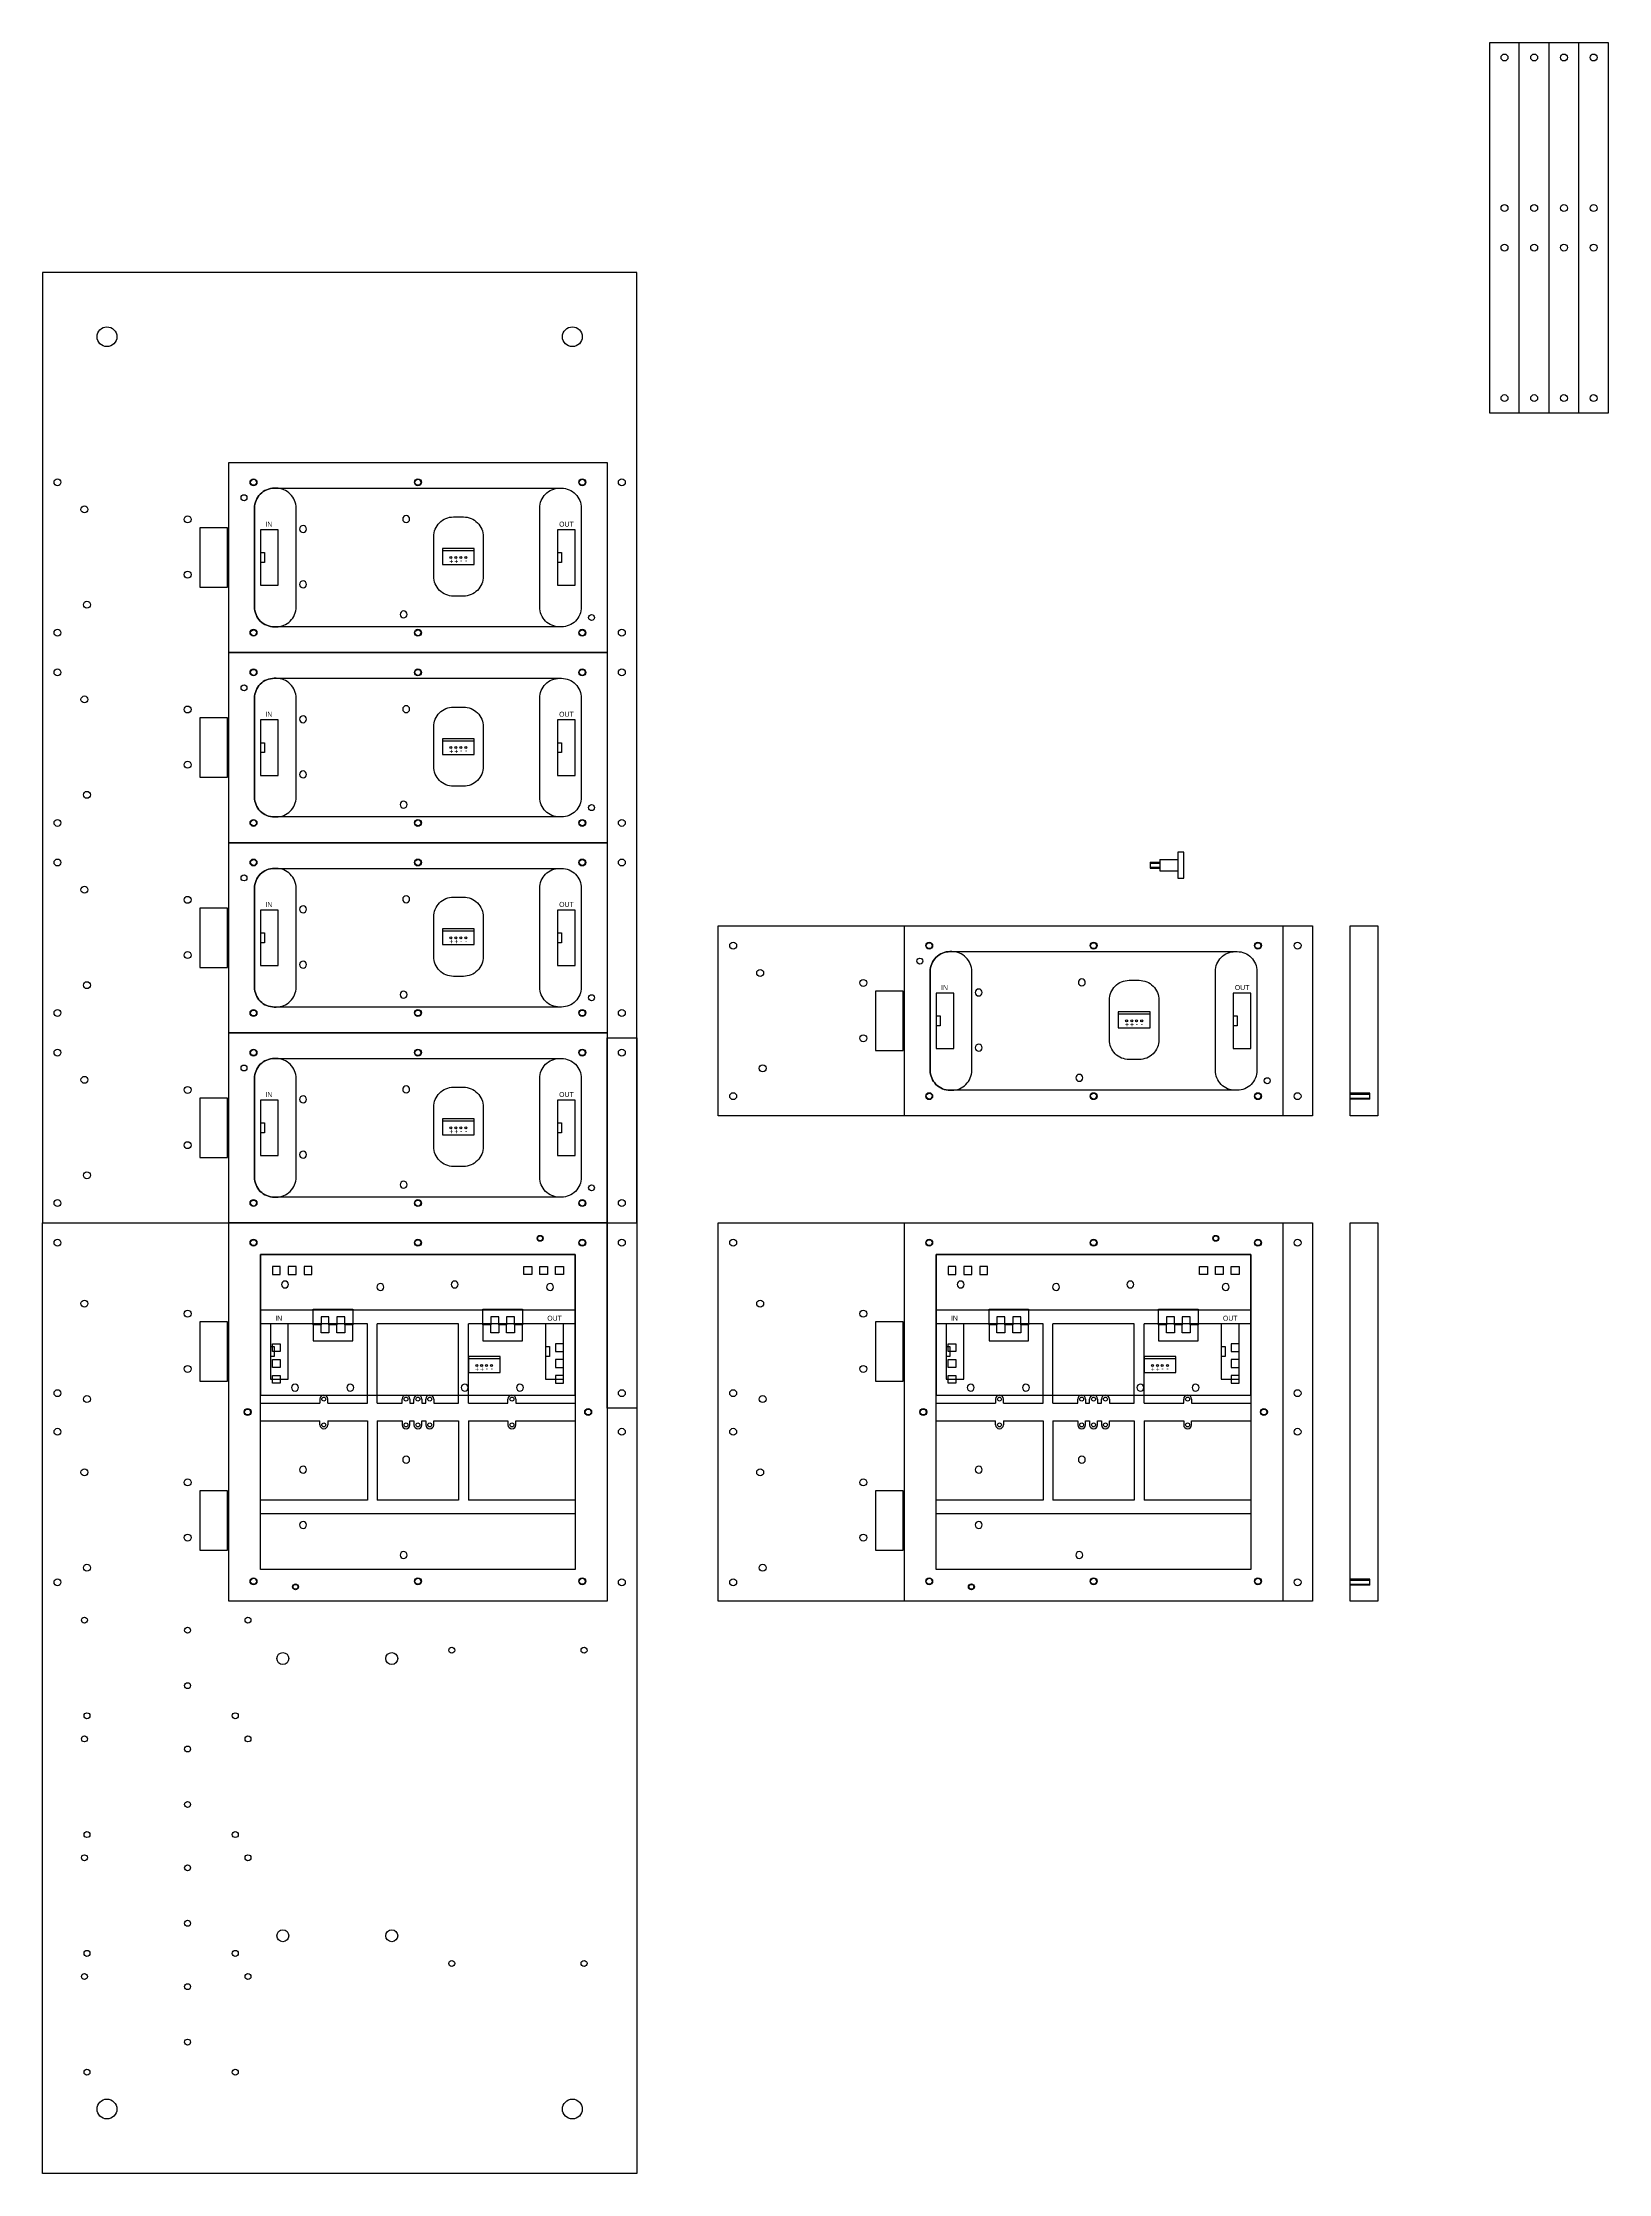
# Model space of a CAD drawing. Extents: x -726 to 64, y -434 to 642.
import ezdxf

# ---------------------------------------------------------------- set-up
doc = ezdxf.new("R2010")
doc.units = 0
for name, color, linetype in [('MATRICE', 5, 'CONTINUOUS'), ('PLAQUE', 6, 'CONTINUOUS'), ('PLAQUE_COUPE_FIN', 1, 'CONTINUOUS')]:
    doc.layers.add(name, color=color, linetype=linetype)
doc.styles.get("Standard").update_dxf_attribs({"font": 'arial.ttf'})

# ---------------------------------------------------------------- blocks, each defined once
blk = doc.blocks.new('A$C602074626')
at = {"layer": 'PLAQUE'}
for centre in [(20.13, 50.93), (72.2, 45.85), (72.2, 17.95), (21.4, 2.75)]:
    blk.add_circle(centre, 1.75, dxfattribs=at)

msp = doc.modelspace()

# ---------------------------------------------------------------- linework, layer by layer
at = {"layer": 'MATRICE'}
for p, q in [((-616.2, 384.5), (-614.2, 384.5)), ((-614.2, 379.5), (-616.2, 379.5)), ((-614.2, 384.5), (-614.2, 379.5)), ((-524.2, 385.5), (-508.2, 385.5)), ((-466.2, 384.5), (-464.2, 384.5)), ((-464.2, 379.5), (-466.2, 379.5)), ((-464.2, 384.5), (-464.2, 379.5)), ((-616.2, 288.5), (-614.2, 288.5)), ((-614.2, 283.5), (-616.2, 283.5)), ((-614.2, 288.5), (-614.2, 283.5)), ((-524.2, 289.5), (-508.2, 289.5)), ((-466.2, 288.5), (-464.2, 288.5)), ((-464.2, 283.5), (-466.2, 283.5)), ((-464.2, 288.5), (-464.2, 283.5)), ((-167, 228.1), (-162, 228.1)), ((-167, 228.1), (-167, 225.1)), ((-167, 227.6), (-162, 227.6)), ((-162, 229.5), (-153, 229.5)), ((-162, 229.5), (-162, 223.7)), ((-150, 233.2), (-153, 233.2)), ((-153, 233.2), (-153, 220)), ((-150, 220), (-150, 233.2)), ((-167, 225.6), (-162, 225.6)), ((-167, 225.1), (-162, 225.1)), ((-162, 223.7), (-153, 223.7)), ((-153, 220), (-150, 220)), ((-616.2, 192.5), (-614.2, 192.5)), ((-614.2, 187.5), (-616.2, 187.5)), ((-614.2, 192.5), (-614.2, 187.5)), ((-524.2, 193.5), (-508.2, 193.5)), ((-466.2, 192.5), (-464.2, 192.5)), ((-464.2, 187.5), (-466.2, 187.5)), ((-464.2, 192.5), (-464.2, 187.5)), ((-183, 151.5), (-167, 151.5)), ((-275, 150.5), (-273, 150.5)), ((-273, 145.5), (-275, 145.5)), ((-273, 150.5), (-273, 145.5)), ((-125, 150.5), (-123, 150.5)), ((-123, 145.5), (-125, 145.5)), ((-123, 150.5), (-123, 145.5)), ((-56, 111.5), (-66, 111.5)), ((-66, 111), (-56, 111)), ((-66, 109), (-56, 109)), ((-56, 108.5), (-66, 108.5)), ((-56, 108.5), (-56, 111.5)), ((-524.2, 97.5), (-508.2, 97.5)), ((-616.2, 96.5), (-614.2, 96.5)), ((-614.2, 91.5), (-616.2, 91.5)), ((-614.2, 96.5), (-614.2, 91.5)), ((-466.2, 96.5), (-464.2, 96.5)), ((-464.2, 91.5), (-466.2, 91.5)), ((-464.2, 96.5), (-464.2, 91.5)), ((-457.2, 2), (-616.2, 2)), ((-116, 2), (-275, 2)), ((-562.2, -5), (-616.2, -5)), ((-562.2, -45), (-562.2, -5)), ((-557.2, -45), (-557.2, -5)), ((-516.2, -5), (-557.2, -5)), ((-516.2, -45), (-516.2, -5)), ((-457.2, -5), (-511.2, -5)), ((-511.2, -45), (-511.2, -5)), ((-221, -5), (-275, -5)), ((-221, -45), (-221, -5)), ((-216, -45), (-216, -5)), ((-175, -5), (-216, -5)), ((-175, -45), (-175, -5)), ((-116, -5), (-170, -5)), ((-170, -45), (-170, -5)), ((-611.2, -16.5), (-609.2, -16.5)), ((-609.2, -21.5), (-611.2, -21.5)), ((-609.2, -16.5), (-609.2, -21.5)), ((-472.2, -16.5), (-470.2, -16.5)), ((-470.2, -21.5), (-472.2, -21.5)), ((-470.2, -16.5), (-470.2, -21.5)), ((-270, -16.5), (-268, -16.5)), ((-268, -21.5), (-270, -21.5)), ((-268, -16.5), (-268, -21.5)), ((-131, -16.5), (-129, -16.5)), ((-129, -21.5), (-131, -21.5)), ((-129, -16.5), (-129, -21.5)), ((-511.2, -22.5), (-495.2, -22.5)), ((-170, -22.5), (-154, -22.5)), ((-586.2, -43), (-586.2, -45)), ((-582.2, -45), (-582.2, -43)), ((-544.7, -45), (-544.7, -43)), ((-540.7, -43), (-540.7, -45)), ((-538.7, -45), (-538.7, -43)), ((-534.7, -43), (-534.7, -45)), ((-532.7, -45), (-532.7, -43)), ((-528.7, -43), (-528.7, -45)), ((-491.2, -45), (-491.2, -43)), ((-487.2, -43), (-487.2, -45)), ((-245, -43), (-245, -45)), ((-241, -45), (-241, -43)), ((-203.5, -45), (-203.5, -43)), ((-199.5, -43), (-199.5, -45)), ((-197.5, -45), (-197.5, -43)), ((-193.5, -43), (-193.5, -45)), ((-191.5, -45), (-191.5, -43)), ((-187.5, -43), (-187.5, -45)), ((-150, -45), (-150, -43)), ((-146, -43), (-146, -45)), ((-616.2, -45), (-586.2, -45)), ((-582.2, -45), (-562.2, -45)), ((-557.2, -45), (-544.7, -45)), ((-540.7, -45), (-538.7, -45)), ((-534.7, -45), (-532.7, -45)), ((-528.7, -45), (-516.2, -45)), ((-511.2, -45), (-491.2, -45)), ((-487.2, -45), (-457.2, -45)), ((-275, -45), (-245, -45)), ((-241, -45), (-221, -45)), ((-216, -45), (-203.5, -45)), ((-199.5, -45), (-197.5, -45)), ((-193.5, -45), (-191.5, -45)), ((-187.5, -45), (-175, -45)), ((-170, -45), (-150, -45)), ((-146, -45), (-116, -45)), ((-616.2, -54), (-586.2, -54)), ((-586.2, -56), (-586.2, -54)), ((-582.2, -54), (-582.2, -56)), ((-582.2, -54), (-562.2, -54)), ((-562.2, -54), (-562.2, -94)), ((-557.2, -54), (-557.2, -94)), ((-557.2, -54), (-544.7, -54)), ((-544.7, -54), (-544.7, -56)), ((-540.7, -56), (-540.7, -54)), ((-540.7, -54), (-538.7, -54)), ((-538.7, -54), (-538.7, -56)), ((-534.7, -56), (-534.7, -54)), ((-534.7, -54), (-532.7, -54)), ((-532.7, -54), (-532.7, -56)), ((-528.7, -56), (-528.7, -54)), ((-528.7, -54), (-516.2, -54)), ((-516.2, -54), (-516.2, -94)), ((-511.2, -54), (-511.2, -94)), ((-511.2, -54), (-491.2, -54)), ((-491.2, -54), (-491.2, -56)), ((-487.2, -56), (-487.2, -54)), ((-487.2, -54), (-457.2, -54)), ((-275, -54), (-245, -54)), ((-245, -56), (-245, -54)), ((-241, -54), (-241, -56)), ((-241, -54), (-221, -54)), ((-221, -54), (-221, -94)), ((-216, -54), (-216, -94)), ((-216, -54), (-203.5, -54)), ((-203.5, -54), (-203.5, -56)), ((-199.5, -56), (-199.5, -54)), ((-199.5, -54), (-197.5, -54)), ((-197.5, -54), (-197.5, -56)), ((-193.5, -56), (-193.5, -54)), ((-193.5, -54), (-191.5, -54)), ((-191.5, -54), (-191.5, -56)), ((-187.5, -56), (-187.5, -54)), ((-187.5, -54), (-175, -54)), ((-175, -54), (-175, -94)), ((-170, -54), (-170, -94)), ((-170, -54), (-150, -54)), ((-150, -54), (-150, -56)), ((-146, -56), (-146, -54)), ((-146, -54), (-116, -54)), ((-562.2, -94), (-616.2, -94)), ((-516.2, -94), (-557.2, -94)), ((-457.2, -94), (-511.2, -94)), ((-221, -94), (-275, -94)), ((-175, -94), (-216, -94)), ((-116, -94), (-170, -94)), ((-457.2, -101), (-616.2, -101)), ((-116, -101), (-275, -101)), ((-56, -134), (-66, -134)), ((-66, -134.5), (-56, -134.5)), ((-66, -136.5), (-56, -136.5)), ((-56, -137), (-66, -137)), ((-56, -137), (-56, -134))]:
    msp.add_line(p, q, dxfattribs=at)
for points in [[(-632.2, 334), (-632.2, 430), (-441.2, 430), (-441.2, 334)], [(-616.2, 396), (-616.2, 368), (-607.2, 368), (-607.2, 396)], [(-466.2, 396), (-466.2, 368), (-457.2, 368), (-457.2, 396)], [(-524.2, 386.5), (-524.2, 378.5), (-508.2, 378.5), (-508.2, 386.5)], [(-632.2, 238), (-632.2, 334), (-441.2, 334), (-441.2, 238)], [(-616.2, 300), (-616.2, 272), (-607.2, 272), (-607.2, 300)], [(-466.2, 300), (-466.2, 272), (-457.2, 272), (-457.2, 300)], [(-524.2, 290.5), (-524.2, 282.5), (-508.2, 282.5), (-508.2, 290.5)], [(-632.2, 142), (-632.2, 238), (-441.2, 238), (-441.2, 142)], [(-616.2, 204), (-616.2, 176), (-607.2, 176), (-607.2, 204)], [(-524.2, 194.5), (-524.2, 186.5), (-508.2, 186.5), (-508.2, 194.5)], [(-466.2, 204), (-466.2, 176), (-457.2, 176), (-457.2, 204)], [(-291, 100), (-291, 196), (-100, 196), (-100, 100)], [(-52, 196), (-52, 100), (-66, 100), (-66, 196)], [(-275, 162), (-275, 134), (-266, 134), (-266, 162)], [(-125, 162), (-125, 134), (-116, 134), (-116, 162)], [(-183, 152.5), (-183, 144.5), (-167, 144.5), (-167, 152.5)], [(-632.2, 46), (-632.2, 142), (-441.2, 142), (-441.2, 46)], [(-616.2, 108), (-616.2, 80), (-607.2, 80), (-607.2, 108)], [(-466.2, 108), (-466.2, 80), (-457.2, 80), (-457.2, 108)], [(-524.2, 98.5), (-524.2, 90.5), (-508.2, 90.5), (-508.2, 98.5)], [(-632.2, -145), (-632.2, 46), (-441.2, 46), (-441.2, -145)], [(-291, -145), (-291, 46), (-100, 46), (-100, -145)], [(-52, 46), (-52, -145), (-66, -145), (-66, 46)], [(-616.2, -129), (-616.2, 30), (-457.2, 30), (-457.2, -129)], [(-275, -129), (-275, 30), (-116, 30), (-116, -129)], [(-611.2, -5), (-611.2, -33), (-602.2, -33), (-602.2, -5)], [(-472.2, -5), (-472.2, -33), (-463.2, -33), (-463.2, -5)], [(-270, -5), (-270, -33), (-261, -33), (-261, -5)], [(-131, -5), (-131, -33), (-122, -33), (-122, -5)], [(-511.2, -21.5), (-511.2, -29.5), (-495.2, -29.5), (-495.2, -21.5)], [(-170, -21.5), (-170, -29.5), (-154, -29.5), (-154, -21.5)]]:
    msp.add_lwpolyline(points, close=True, dxfattribs=at)
for points in [[(-619.2, 357), (-619.2, 407, -0.414214), (-609.2, 417), (-464.2, 417, -0.414214), (-454.2, 407), (-454.2, 357, -0.414214), (-464.2, 347), (-609.2, 347, -0.414214)], [(-619.2, 261), (-619.2, 311, -0.414214), (-609.2, 321), (-464.2, 321, -0.414214), (-454.2, 311), (-454.2, 261, -0.414214), (-464.2, 251), (-609.2, 251, -0.414214)], [(-619.2, 165), (-619.2, 215, -0.414214), (-609.2, 225), (-464.2, 225, -0.414214), (-454.2, 215), (-454.2, 165, -0.414214), (-464.2, 155), (-609.2, 155, -0.414214)], [(-278, 123), (-278, 173, -0.414214), (-268, 183), (-123, 183, -0.414214), (-113, 173), (-113, 123, -0.414214), (-123, 113), (-268, 113, -0.414214)], [(-619.2, 69), (-619.2, 119, -0.414214), (-609.2, 129), (-464.2, 129, -0.414214), (-454.2, 119), (-454.2, 69, -0.414214), (-464.2, 59), (-609.2, 59, -0.414214)]]:
    msp.add_lwpolyline(points, format="xyb", close=True, dxfattribs=at)
for centre, radius in [((-619.7, 420), 1.5), ((-536.7, 420), 1.5), ((-453.7, 420), 1.5), ((-520, 382), 0.5), ((-517.5, 382), 0.5), ((-515, 382), 0.5), ((-512.5, 382), 0.5), ((-619.7, 344), 1.5), ((-536.7, 344), 1.5), ((-453.7, 344), 1.5), ((-619.7, 324), 1.5), ((-536.7, 324), 1.5), ((-453.7, 324), 1.5), ((-520, 286), 0.5), ((-517.5, 286), 0.5), ((-515, 286), 0.5), ((-512.5, 286), 0.5), ((-619.7, 248), 1.5), ((-536.7, 248), 1.5), ((-453.7, 248), 1.5), ((-619.7, 228), 1.5), ((-536.7, 228), 1.5), ((-453.7, 228), 1.5), ((-520, 190), 0.5), ((-517.5, 190), 0.5), ((-515, 190), 0.5), ((-512.5, 190), 0.5), ((-278.5, 186), 1.5), ((-195.5, 186), 1.5), ((-112.5, 186), 1.5), ((-619.7, 152), 1.5), ((-536.7, 152), 1.5), ((-453.7, 152), 1.5), ((-178.8, 148), 0.5), ((-176.2, 148), 0.5), ((-173.8, 148), 0.5), ((-171.2, 148), 0.5), ((-619.7, 132), 1.5), ((-536.7, 132), 1.5), ((-453.7, 132), 1.5), ((-278.5, 110), 1.5), ((-195.5, 110), 1.5), ((-112.5, 110), 1.5), ((-520, 94), 0.5), ((-517.5, 94), 0.5), ((-515, 94), 0.5), ((-512.5, 94), 0.5), ((-619.7, 56), 1.5), ((-536.7, 56), 1.5), ((-453.7, 56), 1.5), ((-619.7, 36), 1.5), ((-536.7, 36), 1.5), ((-475, 38.2), 1.25), ((-453.7, 36), 1.5), ((-278.5, 36), 1.5), ((-195.5, 36), 1.5), ((-133.8, 38.2), 1.25), ((-112.5, 36), 1.5), ((-507, -26), 0.5), ((-504.5, -26), 0.5), ((-502, -26), 0.5), ((-499.5, -26), 0.5), ((-165.8, -26), 0.5), ((-163.2, -26), 0.5), ((-160.8, -26), 0.5), ((-158.2, -26), 0.5), ((-584.2, -43), 1), ((-542.7, -43), 1), ((-536.7, -43), 1), ((-530.7, -43), 1), ((-489.2, -43), 1), ((-243, -43), 1), ((-201.5, -43), 1), ((-195.5, -43), 1), ((-189.5, -43), 1), ((-148, -43), 1), ((-622.7, -49.5), 1.5), ((-450.7, -49.5), 1.5), ((-281.5, -49.5), 1.5), ((-109.5, -49.5), 1.5), ((-584.2, -56), 1), ((-542.7, -56), 1), ((-536.7, -56), 1), ((-530.7, -56), 1), ((-489.2, -56), 1), ((-243, -56), 1), ((-201.5, -56), 1), ((-195.5, -56), 1), ((-189.5, -56), 1), ((-148, -56), 1), ((-619.7, -135), 1.5), ((-598.5, -137.8), 1.25), ((-536.7, -135), 1.5), ((-453.7, -135), 1.5), ((-278.5, -135), 1.5), ((-257.2, -137.8), 1.25), ((-195.5, -135), 1.5), ((-112.5, -135), 1.5)]:
    msp.add_circle(centre, radius, dxfattribs=at)
for centre, start, end in [((-584.2, -43), 0, 180), ((-542.7, -43), 0, 180), ((-536.7, -43), 0, 180), ((-530.7, -43), 0, 180), ((-489.2, -43), 0, 180), ((-243, -43), 0, 180), ((-201.5, -43), 0, 180), ((-195.5, -43), 0, 180), ((-189.5, -43), 0, 180), ((-148, -43), 0, 180), ((-584.2, -56), 180, 0), ((-542.7, -56), 180, 0), ((-536.7, -56), 180, 0), ((-530.7, -56), 180, 0), ((-489.2, -56), 180, 0), ((-243, -56), 180, 0), ((-201.5, -56), 180, 0), ((-195.5, -56), 180, 0), ((-189.5, -56), 180, 0), ((-148, -56), 180, 0)]:
    msp.add_arc(centre, 2, start, end, dxfattribs=at)
at = {"layer": 'PLAQUE'}
for points in [[(-619.2, 407), (-619.2, 357, 0.414214), (-609.2, 347), (-608.2, 347, 0.414214), (-598.2, 357), (-598.2, 407, 0.414214), (-608.2, 417), (-609.2, 417, 0.414214)], [(-454.2, 407), (-454.2, 357, -0.414214), (-464.2, 347), (-465.2, 347, -0.414214), (-475.2, 357), (-475.2, 407, -0.414214), (-465.2, 417), (-464.2, 417, -0.414214)], [(-528.7, 372.5), (-528.7, 392.5, -0.414214), (-518.7, 402.5), (-513.7, 402.5, -0.414214), (-503.7, 392.5), (-503.7, 372.5, -0.414214), (-513.7, 362.5), (-518.7, 362.5, -0.414214)], [(-619.2, 311), (-619.2, 261, 0.414214), (-609.2, 251), (-608.2, 251, 0.414214), (-598.2, 261), (-598.2, 311, 0.414214), (-608.2, 321), (-609.2, 321, 0.414214)], [(-454.2, 311), (-454.2, 261, -0.414214), (-464.2, 251), (-465.2, 251, -0.414214), (-475.2, 261), (-475.2, 311, -0.414214), (-465.2, 321), (-464.2, 321, -0.414214)], [(-528.7, 276.5), (-528.7, 296.5, -0.414214), (-518.7, 306.5), (-513.7, 306.5, -0.414214), (-503.7, 296.5), (-503.7, 276.5, -0.414214), (-513.7, 266.5), (-518.7, 266.5, -0.414214)], [(-619.2, 215), (-619.2, 165, 0.414214), (-609.2, 155), (-608.2, 155, 0.414214), (-598.2, 165), (-598.2, 215, 0.414214), (-608.2, 225), (-609.2, 225, 0.414214)], [(-454.2, 215), (-454.2, 165, -0.414214), (-464.2, 155), (-465.2, 155, -0.414214), (-475.2, 165), (-475.2, 215, -0.414214), (-465.2, 225), (-464.2, 225, -0.414214)], [(-528.7, 180.5), (-528.7, 200.5, -0.414214), (-518.7, 210.5), (-513.7, 210.5, -0.414214), (-503.7, 200.5), (-503.7, 180.5, -0.414214), (-513.7, 170.5), (-518.7, 170.5, -0.414214)], [(-278, 173), (-278, 123, 0.414214), (-268, 113), (-267, 113, 0.414214), (-257, 123), (-257, 173, 0.414214), (-267, 183), (-268, 183, 0.414214)], [(-113, 173), (-113, 123, -0.414214), (-123, 113), (-124, 113, -0.414214), (-134, 123), (-134, 173, -0.414214), (-124, 183), (-123, 183, -0.414214)], [(-187.5, 138.5), (-187.5, 158.5, -0.414214), (-177.5, 168.5), (-172.5, 168.5, -0.414214), (-162.5, 158.5), (-162.5, 138.5, -0.414214), (-172.5, 128.5), (-177.5, 128.5, -0.414214)], [(-619.2, 119), (-619.2, 69, 0.414214), (-609.2, 59), (-608.2, 59, 0.414214), (-598.2, 69), (-598.2, 119, 0.414214), (-608.2, 129), (-609.2, 129, 0.414214)], [(-454.2, 119), (-454.2, 69, -0.414214), (-464.2, 59), (-465.2, 59, -0.414214), (-475.2, 69), (-475.2, 119, -0.414214), (-465.2, 129), (-464.2, 129, -0.414214)], [(-528.7, 84.5), (-528.7, 104.5, -0.414214), (-518.7, 114.5), (-513.7, 114.5, -0.414214), (-503.7, 104.5), (-503.7, 84.5, -0.414214), (-513.7, 74.5), (-518.7, 74.5, -0.414214)]]:
    msp.add_lwpolyline(points, format="xyb", close=True, dxfattribs=at)
for points in [[(-646.8, 397), (-646.8, 367), (-632.8, 367), (-632.8, 397)], [(-646.8, 301), (-646.8, 271), (-632.8, 271), (-632.8, 301)], [(-646.8, 205), (-646.8, 175), (-632.8, 175), (-632.8, 205)], [(-305.6, 163), (-305.6, 133), (-291.6, 133), (-291.6, 163)], [(-646.8, 109), (-646.8, 79), (-632.8, 79), (-632.8, 109)], [(-606.2, 20), (-606.2, 24), (-610.2, 24), (-610.2, 20)], [(-598.2, 20), (-598.2, 24), (-602.2, 24), (-602.2, 20)], [(-590.2, 20), (-590.2, 24), (-594.2, 24), (-594.2, 20)], [(-483.2, 20), (-483.2, 24), (-479.2, 24), (-479.2, 20)], [(-475.2, 20), (-475.2, 24), (-471.2, 24), (-471.2, 20)], [(-467.2, 20), (-467.2, 24), (-463.2, 24), (-463.2, 20)], [(-265, 20), (-265, 24), (-269, 24), (-269, 20)], [(-257, 20), (-257, 24), (-261, 24), (-261, 20)], [(-249, 20), (-249, 24), (-253, 24), (-253, 20)], [(-142, 20), (-142, 24), (-138, 24), (-138, 20)], [(-134, 20), (-134, 24), (-130, 24), (-130, 20)], [(-126, 20), (-126, 24), (-122, 24), (-122, 20)], [(-646.8, -4), (-646.8, -34), (-632.8, -34), (-632.8, -4)], [(-305.6, -4), (-305.6, -34), (-291.6, -34), (-291.6, -4)], [(-610.2, -15), (-606.2, -15), (-606.2, -19), (-610.2, -19)], [(-463.2, -15), (-467.2, -15), (-467.2, -19), (-463.2, -19)], [(-269, -15), (-265, -15), (-265, -19), (-269, -19)], [(-122, -15), (-126, -15), (-126, -19), (-122, -19)], [(-610.2, -23), (-606.2, -23), (-606.2, -27), (-610.2, -27)], [(-610.2, -31), (-606.2, -31), (-606.2, -35), (-610.2, -35)], [(-463.2, -23), (-467.2, -23), (-467.2, -27), (-463.2, -27)], [(-463.2, -31), (-467.2, -31), (-467.2, -35), (-463.2, -35)], [(-269, -23), (-265, -23), (-265, -27), (-269, -27)], [(-269, -31), (-265, -31), (-265, -35), (-269, -35)], [(-122, -23), (-126, -23), (-126, -27), (-122, -27)], [(-122, -31), (-126, -31), (-126, -35), (-122, -35)], [(-646.8, -89.3), (-646.8, -119.3), (-632.8, -119.3), (-632.8, -89.3)], [(-305.6, -89.3), (-305.6, -119.3), (-291.6, -119.3), (-291.6, -89.3)]]:
    msp.add_lwpolyline(points, close=True, dxfattribs=at)
for points in [[(-589.6, -5.5), (-589.6, 2.5), (-569.6, 2.5), (-569.6, -5.5), (-573.6, -5.5), (-573.6, -1.5), (-577.6, -1.5), (-577.6, -5.5), (-581.6, -5.5), (-581.6, -1.5), (-585.6, -1.5), (-585.6, -5.5), (-589.6, -5.5)], [(-503.9, -5.5), (-503.9, 2.5), (-483.9, 2.5), (-483.9, -5.5), (-487.9, -5.5), (-487.9, -1.5), (-491.9, -1.5), (-491.9, -5.5), (-495.9, -5.5), (-495.9, -1.5), (-499.9, -1.5), (-499.9, -5.5), (-503.9, -5.5)], [(-248.3, -5.5), (-248.3, 2.5), (-228.3, 2.5), (-228.3, -5.5), (-232.3, -5.5), (-232.3, -1.5), (-236.3, -1.5), (-236.3, -5.5), (-240.3, -5.5), (-240.3, -1.5), (-244.3, -1.5), (-244.3, -5.5), (-248.3, -5.5)], [(-162.7, -5.5), (-162.7, 2.5), (-142.7, 2.5), (-142.7, -5.5), (-146.7, -5.5), (-146.7, -1.5), (-150.7, -1.5), (-150.7, -5.5), (-154.7, -5.5), (-154.7, -1.5), (-158.7, -1.5), (-158.7, -5.5), (-162.7, -5.5)], [(-589.6, -5.5), (-589.6, -13.5), (-569.6, -13.5), (-569.6, -5.5), (-573.6, -5.5), (-573.6, -9.5), (-577.6, -9.5), (-577.6, -5.5), (-581.6, -5.5), (-581.6, -9.5), (-585.6, -9.5), (-585.6, -5.5), (-589.6, -5.5)], [(-503.9, -5.5), (-503.9, -13.5), (-483.9, -13.5), (-483.9, -5.5), (-487.9, -5.5), (-487.9, -9.5), (-491.9, -9.5), (-491.9, -5.5), (-495.9, -5.5), (-495.9, -9.5), (-499.9, -9.5), (-499.9, -5.5), (-503.9, -5.5)], [(-248.3, -5.5), (-248.3, -13.5), (-228.3, -13.5), (-228.3, -5.5), (-232.3, -5.5), (-232.3, -9.5), (-236.3, -9.5), (-236.3, -5.5), (-240.3, -5.5), (-240.3, -9.5), (-244.3, -9.5), (-244.3, -5.5), (-248.3, -5.5)], [(-162.7, -5.5), (-162.7, -13.5), (-142.7, -13.5), (-142.7, -5.5), (-146.7, -5.5), (-146.7, -9.5), (-150.7, -9.5), (-150.7, -5.5), (-154.7, -5.5), (-154.7, -9.5), (-158.7, -9.5), (-158.7, -5.5), (-162.7, -5.5)]]:
    msp.add_lwpolyline(points, dxfattribs=at)
for centre, radius in [((12, 634.5), 1.75), ((27, 634.5), 1.75), ((42, 634.5), 1.75), ((57, 634.5), 1.75), ((12, 558.5), 1.75), ((27, 558.5), 1.75), ((42, 558.5), 1.75), ((57, 558.5), 1.75), ((12, 538.5), 1.75), ((27, 538.5), 1.75), ((42, 538.5), 1.75), ((57, 538.5), 1.75), ((-693.7, 493.5), 5), ((-458.7, 493.5), 5), ((12, 462.5), 1.75), ((27, 462.5), 1.75), ((42, 462.5), 1.75), ((57, 462.5), 1.75), ((-718.7, 420), 1.75), ((-619.7, 420), 1.75), ((-536.7, 420), 1.75), ((-453.7, 420), 1.75), ((-433.7, 420), 1.75), ((-624.5, 412.2), 1.5), ((-718.7, 344), 1.75), ((-619.7, 344), 1.75), ((-536.7, 344), 1.75), ((-453.7, 344), 1.75), ((-449, 351.7), 1.5), ((-433.7, 344), 1.75), ((-718.7, 324), 1.75), ((-619.7, 324), 1.75), ((-536.7, 324), 1.75), ((-453.7, 324), 1.75), ((-433.7, 324), 1.75), ((-624.5, 316.2), 1.5), ((-718.7, 248), 1.75), ((-619.7, 248), 1.75), ((-536.7, 248), 1.75), ((-453.7, 248), 1.75), ((-449, 255.7), 1.5), ((-433.7, 248), 1.75), ((-718.7, 228), 1.75), ((-619.7, 228), 1.75), ((-536.7, 228), 1.75), ((-453.7, 228), 1.75), ((-433.7, 228), 1.75), ((-624.5, 220.2), 1.5), ((-377.5, 186), 1.75), ((-278.5, 186), 1.75), ((-195.5, 186), 1.75), ((-112.5, 186), 1.75), ((-92.5, 186), 1.75), ((-283.2, 178.2), 1.5), ((-718.7, 152), 1.75), ((-619.7, 152), 1.75), ((-536.7, 152), 1.75), ((-453.7, 152), 1.75), ((-449, 159.7), 1.5), ((-433.7, 152), 1.75), ((-718.7, 132), 1.75), ((-619.7, 132), 1.75), ((-536.7, 132), 1.75), ((-453.7, 132), 1.75), ((-433.7, 132), 1.75), ((-624.5, 124.2), 1.5), ((-107.8, 117.8), 1.5), ((-377.5, 110), 1.75), ((-278.5, 110), 1.75), ((-195.5, 110), 1.75), ((-112.5, 110), 1.75), ((-92.5, 110), 1.75), ((-449, 63.7), 1.5), ((-718.7, 56), 1.75), ((-619.7, 56), 1.75), ((-536.7, 56), 1.75), ((-453.7, 56), 1.75), ((-433.7, 56), 1.75), ((-718.7, 36), 1.75), ((-619.7, 36), 1.75), ((-536.7, 36), 1.75), ((-475, 38.2), 1.5), ((-453.7, 36), 1.75), ((-433.7, 36), 1.75), ((-377.5, 36), 1.75), ((-278.5, 36), 1.75), ((-195.5, 36), 1.75), ((-133.8, 38.2), 1.5), ((-112.5, 36), 1.75), ((-92.5, 36), 1.75), ((-718.7, -40), 1.75), ((-433.7, -40), 1.75), ((-377.5, -40), 1.75), ((-92.5, -40), 1.75), ((-622.7, -49.5), 1.75), ((-450.7, -49.5), 1.75), ((-281.5, -49.5), 1.75), ((-109.5, -49.5), 1.75), ((-718.7, -59.5), 1.75), ((-433.7, -59.5), 1.75), ((-377.5, -59.5), 1.75), ((-92.5, -59.5), 1.75), ((-718.7, -135.5), 1.75), ((-619.7, -135), 1.75), ((-598.5, -137.8), 1.5), ((-536.7, -135), 1.75), ((-453.7, -135), 1.75), ((-433.7, -135.5), 1.75), ((-377.5, -135.5), 1.75), ((-278.5, -135), 1.75), ((-257.2, -137.8), 1.5), ((-195.5, -135), 1.75), ((-112.5, -135), 1.75), ((-92.5, -135.5), 1.75), ((-705.1, -154.6), 1.5), ((-653, -159.7), 1.5), ((-622.5, -154.6), 1.5), ((-604.9, -174), 3), ((-549.9, -174), 3), ((-519.6, -169.8), 1.5), ((-452.8, -169.8), 1.5), ((-653, -187.7), 1.5), ((-703.8, -202.9), 1.5), ((-628.9, -202.9), 1.5), ((-705.1, -214.6), 1.5), ((-622.5, -214.6), 1.5), ((-653, -219.7), 1.5), ((-653, -247.7), 1.5), ((-703.8, -262.9), 1.5), ((-628.9, -262.9), 1.5), ((-705.1, -274.6), 1.5), ((-653, -279.7), 1.5), ((-622.5, -274.6), 1.5), ((-653, -307.7), 1.5), ((-604.9, -314), 3), ((-549.9, -314), 3), ((-703.8, -322.9), 1.5), ((-628.9, -322.9), 1.5), ((-705.1, -334.6), 1.5), ((-622.5, -334.6), 1.5), ((-519.6, -328), 1.5), ((-452.8, -328), 1.5), ((-653, -339.7), 1.5), ((-653, -367.7), 1.5), ((-703.8, -382.9), 1.5), ((-628.9, -382.9), 1.5), ((-693.7, -401.5), 5), ((-458.7, -401.5), 5)]:
    msp.add_circle(centre, radius, dxfattribs=at)
at = {"layer": 'PLAQUE_COUPE_FIN'}
for p, q in [((19.5, 455), (19.5, 642)), ((34.5, 455), (34.5, 642)), ((49.5, 455), (49.5, 642))]:
    msp.add_line(p, q, dxfattribs=at)
for points in [[(64.5, 455), (64.5, 642), (4.5, 642), (4.5, 455)], [(-726.2, 526), (-726.2, 46), (-426.2, 46), (-426.2, 526)], [(-385, 100), (-385, 196), (-85, 196), (-85, 100)], [(-441.2, -47.5), (-441.2, 139.5), (-426.2, 139.5), (-426.2, -47.5)], [(-426.2, 46), (-426.2, -434), (-726.2, -434), (-726.2, 46)], [(-385, -145), (-385, 46), (-85, 46), (-85, -145)], [(-616.2, 30), (-616.2, -41), (-457.2, -41), (-457.2, 30)], [(-275, 30), (-275, -41), (-116, -41), (-116, 30)]]:
    msp.add_lwpolyline(points, close=True, dxfattribs=at)

# ---------------------------------------------------------------- block references
for p in [(-725.2, 355.4), (-725.2, 259.4), (-725.2, 163.3), (-384, 121.3), (-725.2, 67.3), (-725.2, -45.7), (-384, -45.7), (-725.2, -130.9), (-384, -130.9)]:
    msp.add_blockref('A$C602074626', p, dxfattribs=at)
at = {"layer": 'PLAQUE_COUPE_FIN', "xscale": -1}
for p in [(-522.5, 350.5), (-522.5, 254.5), (-522.5, 158.5), (-181.3, 116.5), (-522.5, 62.5), (-522.5, -124.5), (-181.3, -124.5)]:
    msp.add_blockref('A$C602074626', p, dxfattribs=at)
at = {"layer": 'PLAQUE_COUPE_FIN', "xscale": -1, "rotation": 90}
for p in [(-552.9, 35), (-467.2, 35), (-211.7, 35), (-126, 35)]:
    msp.add_blockref('A$C602074626', p, dxfattribs=at)

# ---------------------------------------------------------------- texts
at = {"layer": 'MATRICE', "char_height": 2.5}
for s, insert, width, attachment_point in [('{IN}', (-610.2, 400.1), 9.306, 3), ('{OUT}', (-458, 400.1), 9.306, 3), ('{+}', (-520.8, 381.4), 8.676, 1), ('{+}', (-518.3, 381.4), 8.676, 1), ('{-}', (-515.4, 381.8), 8.676, 1), ('{-}', (-512.9, 381.8), 8.676, 1), ('{IN}', (-610.2, 304.1), 9.306, 3), ('{OUT}', (-458, 304.1), 9.306, 3), ('{+}', (-520.8, 285.4), 8.676, 1), ('{+}', (-518.3, 285.4), 8.676, 1), ('{-}', (-515.4, 285.8), 8.676, 1), ('{-}', (-512.9, 285.8), 8.676, 1), ('{IN}', (-610.2, 208.1), 9.306, 3), ('{OUT}', (-458, 208.1), 9.306, 3), ('{+}', (-520.8, 189.4), 8.676, 1), ('{+}', (-518.3, 189.4), 8.676, 1), ('{-}', (-515.4, 189.8), 8.676, 1), ('{-}', (-512.9, 189.8), 8.676, 1), ('{IN}', (-269, 166.1), 9.306, 3), ('{OUT}', (-116.8, 166.1), 9.306, 3), ('{+}', (-179.6, 147.4), 8.676, 1), ('{+}', (-177.1, 147.4), 8.676, 1), ('{-}', (-174.2, 147.8), 8.676, 1), ('{-}', (-171.7, 147.8), 8.676, 1), ('{IN}', (-610.2, 112.1), 9.306, 3), ('{OUT}', (-458, 112.1), 9.306, 3), ('{+}', (-520.8, 93.4), 8.676, 1), ('{+}', (-518.3, 93.4), 8.676, 1), ('{-}', (-515.4, 93.8), 8.676, 1), ('{-}', (-512.9, 93.8), 8.676, 1), ('{IN}', (-605.2, -0.9), 9.306, 3), ('{OUT}', (-464, -0.9), 9.306, 3), ('{IN}', (-264, -0.9), 9.306, 3), ('{OUT}', (-122.8, -0.9), 9.306, 3), ('{+}', (-507.8, -26.6), 8.676, 1), ('{+}', (-505.3, -26.6), 8.676, 1), ('{-}', (-502.4, -26.2), 8.676, 1), ('{-}', (-499.9, -26.2), 8.676, 1), ('{+}', (-166.6, -26.6), 8.676, 1), ('{+}', (-164.1, -26.6), 8.676, 1), ('{-}', (-161.2, -26.2), 8.676, 1), ('{-}', (-158.7, -26.2), 8.676, 1)]:
    msp.add_mtext(s, dxfattribs=dict(at, insert=insert, width=width, attachment_point=attachment_point))

doc.saveas('drawing.dxf')
